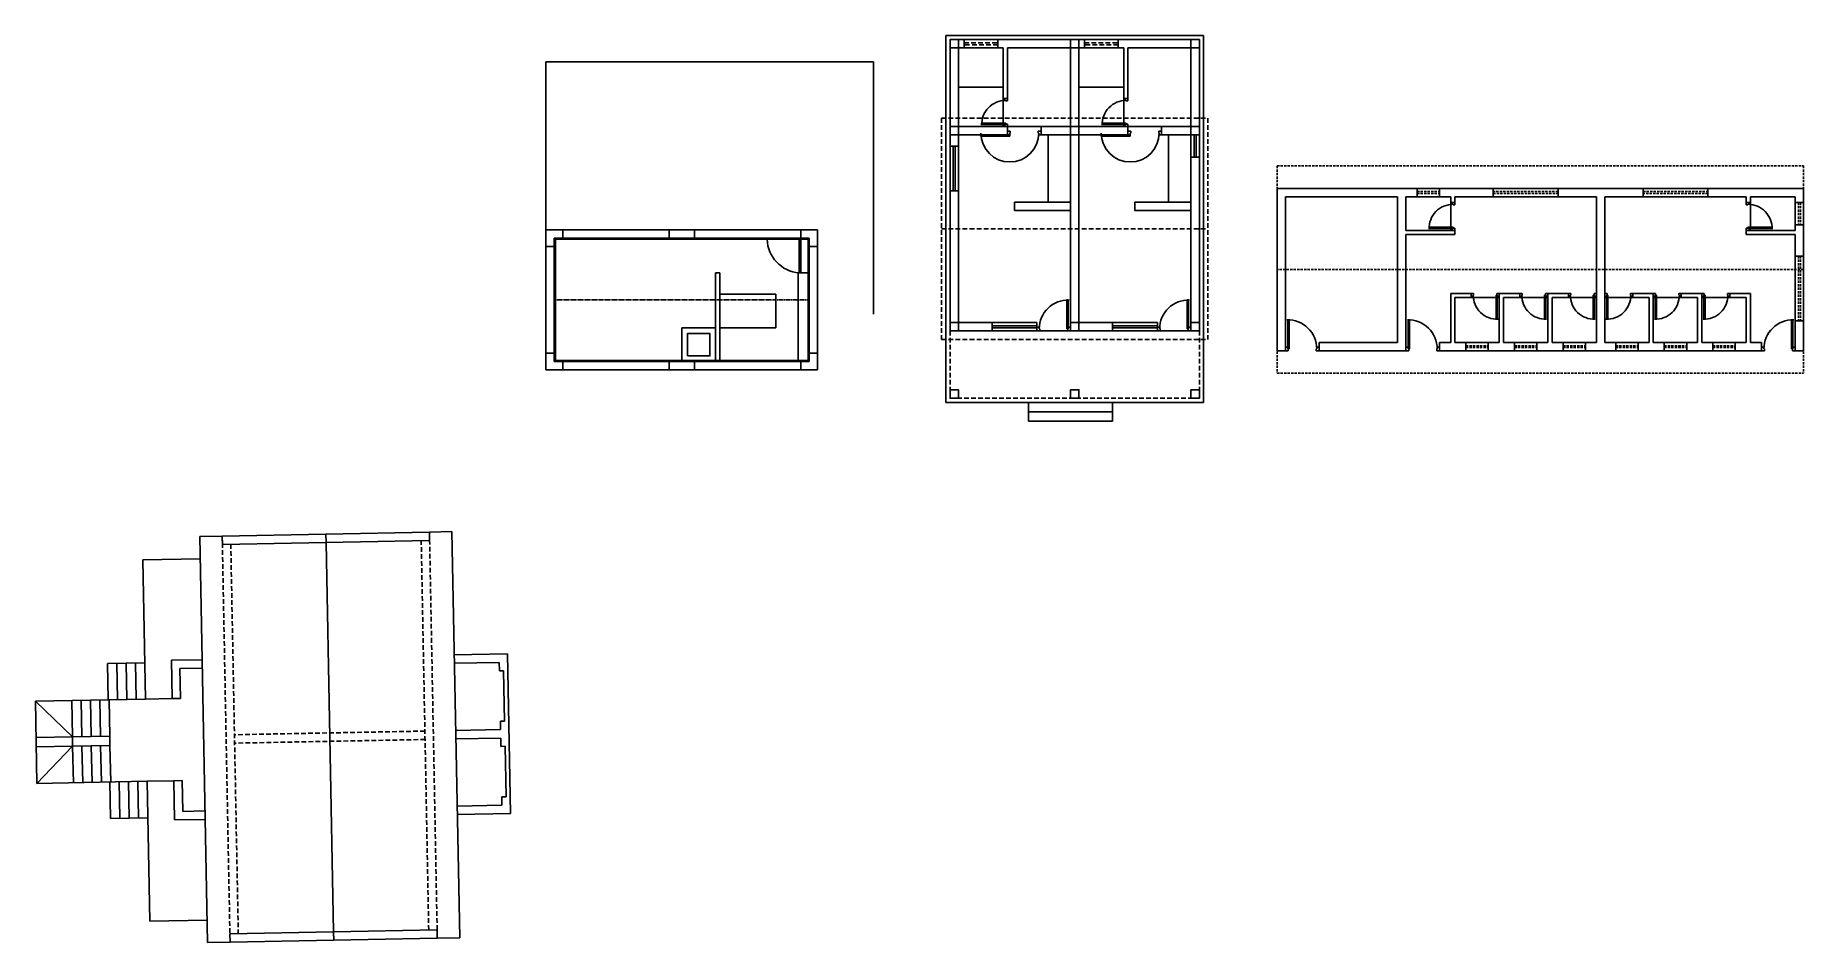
# Model space of a CAD drawing. Extents: x 2080 to 102394, y 2071 to 93424.
# Drawn here: x 88163 to 90057, y 66108 to 67080 of the extents above; entities that cross this region are included whole.
import ezdxf

# ---------------------------------------------------------------- set-up
doc = ezdxf.new("R2010")
doc.units = 0
doc.header["$LTSCALE"] = 20
doc.header["$MEASUREMENT"] = 0
doc.linetypes.add('HIDDEN', pattern=[0.375, 0.25, -0.125])
doc.linetypes.add('HIDDEN2', pattern=[0.1875, 0.125, -0.0625])
for name, color, linetype in [('DOOR', 1, 'Continuous'), ('Roof lilne', 31, 'Continuous'), ('Thatti', 21, 'Continuous'), ('wall', 13, 'Continuous'), ('WINDOW', 4, 'Continuous'), ('window sill', 5, 'Continuous'), ('winsill', 5, 'Continuous')]:
    doc.layers.add(name, color=color, linetype=linetype)

# ---------------------------------------------------------------- blocks, each defined once
blk = doc.blocks.new('A$C108F469F')
at = {"linetype": 'Continuous', "ltscale": 0.5}
for p, q in [((0, 150), (0, 0)), ((291, 150), (0, 150)), ((9, 141), (9, 9)), ((282, 141), (9, 141)), ((282, 9), (282, 141)), ((291, 0), (291, 150)), ((270, 9), (270, 104)), ((282, 104), (270, 104)), ((246.1, 81), (186.1, 81)), ((246.1, 45), (246.1, 81)), ((186.1, 45), (246.1, 45)), ((0, 0), (291, 0)), ((9, 9), (282, 9))]:
    blk.add_line(p, q, dxfattribs=at)
for p, q in [((145.6, 9.1), (145.6, 45)), ((145.6, 45), (181.6, 45))]:
    blk.add_line(p, q)
blk.add_lwpolyline([(151.6, 15.1), (151.6, 39), (175.6, 39), (175.6, 15.1)], close=True)
at = {"layer": 'Thatti', "color": 21, "ltscale": 0.2}
for p, q in [((10.1, 140), (10.1, 10)), ((281, 140), (10.1, 140)), ((271.2, 140), (271.2, 104)), ((271.2, 140), (273, 140)), ((273, 140), (273, 104)), ((281, 10), (281, 140)), ((10.1, 10), (281, 10))]:
    blk.add_line(p, q, dxfattribs=at)
at = {"layer": 'Thatti', "color": 21, "ltscale": 0.5}
blk.add_line((271.2, 104), (273, 104), dxfattribs=at)
at = {"layer": 'Thatti', "color": 21, "linetype": 'HIDDEN', "ltscale": 0.2}
blk.add_line((9, 75), (282, 75), dxfattribs=at)
at = {"layer": 'Thatti', "color": 21, "ltscale": 0.2}
blk.add_arc((274.2, 141.1), 37.3, 181.7405, 265.3935, dxfattribs=at)
at = {"layer": 'wall', "linetype": 'Continuous', "ltscale": 0.5}
for p, q in [((0, 150), (0, 330)), ((0, 330), (351, 330)), ((351, 330), (351, 59.7)), ((0, 132), (0, 150)), ((0, 150), (18, 150)), ((18, 141), (9, 141)), ((9, 132), (9, 141)), ((18, 150), (18, 141)), ((132, 141), (132, 150)), ((132, 150), (159, 150)), ((159, 141), (132, 141)), ((159, 150), (159, 141)), ((291, 150), (273, 150)), ((273, 150), (273, 141)), ((273, 141), (282, 141)), ((282, 132), (282, 141)), ((291, 132), (291, 150)), ((0, 132), (9, 132)), ((291, 132), (282, 132)), ((0, 18), (0, 0)), ((0, 18), (9, 18)), ((0, 0), (18, 0)), ((9, 18), (9, 9)), ((18, 9), (9, 9)), ((18, 0), (18, 9)), ((159, 9), (132, 9)), ((132, 9), (132, 0)), ((132, 0), (159, 0)), ((159, 0), (159, 9)), ((273, 0), (273, 9)), ((273, 9), (282, 9)), ((291, 0), (273, 0)), ((291, 18), (282, 18)), ((282, 18), (282, 9)), ((291, 18), (291, 0))]:
    blk.add_line(p, q, dxfattribs=at)
at = {"layer": 'wall', "color": 0, "linetype": 'Continuous', "ltscale": 0.5}
for p, q in [((181.6, 9), (181.6, 104)), ((181.6, 104), (186.1, 104)), ((186.1, 9), (186.1, 104))]:
    blk.add_line(p, q, dxfattribs=at)
blk = doc.blocks.new('DR1H902')
at = {"color": 0}
for p, q in [((-0.5, 0), (-0.5, 1)), ((-0.5, 1), (-0.45, 1)), ((-0.45, 0), (-0.45, 1)), ((-0.5, 0), (-0.45, 0))]:
    blk.add_line(p, q, dxfattribs=at)
blk.add_arc((-0.5, 0), 1, 0, 91.70698, dxfattribs=at)
blk = doc.blocks.new('A$C3B4262AC')
at = {"layer": 'DOOR'}
for p, q in [((0, 4), (0, 0)), ((2.5, 4), (0, 4)), ((0, 0), (3, 0)), ((2.5, 2.25), (2.5, 4)), ((3, 2.25), (2.5, 2.25)), ((3, 0), (3, 2.25))]:
    blk.add_line(p, q, dxfattribs=at)
blk = doc.blocks.new('A$C1F9E242A')
blk.add_blockref('A$C3B4262AC', (0, 0))
at = {"xscale": -1}
blk.add_blockref('A$C3B4262AC', (36, 0), dxfattribs=at)
at = {"layer": 'DOOR', "xscale": -31, "yscale": 31, "zscale": 68.88888888888889}
blk.add_blockref('DR1H902', (18, 2.2), dxfattribs=at)
blk = doc.blocks.new('*U166')
at = {"rotation": 90.00000000000286}
blk.add_blockref('A$C1F9E242A', (-18, -16), dxfattribs=at)
blk = doc.blocks.new('DR1H1802')
at = {"color": 0}
for p, q in [((-0.5, 0.1125), (-1.5, 0.1125)), ((-1.5, 0.0625), (-1.5, 0.1125)), ((-0.5, 0.0625), (-1.5, 0.0625)), ((-0.5, 0.0625), (-0.5, 0.1125)), ((-0.5, 0.09375), (-0.5, 0.09375))]:
    blk.add_line(p, q, dxfattribs=at)
blk.add_arc((-0.5, 0), 1, 0, 180, dxfattribs=at)
blk = doc.blocks.new('A$C32C355C4')
blk.add_blockref('A$C3B4262AC', (0, 0))
at = {"xscale": -1}
blk.add_blockref('A$C3B4262AC', (36, 0), dxfattribs=at)
at = {"layer": 'DOOR', "xscale": -31, "yscale": 31, "zscale": 68.88888888888889}
blk.add_blockref('DR1H1802', (18, 2.0625), dxfattribs=at)
blk = doc.blocks.new('*U167')
blk.add_blockref('A$C32C355C4', (-36, -2))
blk = doc.blocks.new('*U168')
at = {"rotation": 269.9999999999999}
blk.add_blockref('A$C1F9E242A', (-18, 20), dxfattribs=at)
blk = doc.blocks.new('A$C11065032')
for p, q in [((0, 393), (276, 393)), ((0, 0), (0, 393)), ((276, 0), (276, 393)), ((13.5, 337.5), (61.5, 337.5)), ((61.5, 325.5), (61.5, 295.5)), ((142.5, 337.5), (190.5, 337.5)), ((190.5, 325.5), (190.5, 295.5)), ((102, 295.5), (66, 295.5)), ((109.5, 286.5), (109.5, 214.5)), ((231, 295.5), (195, 295.5)), ((238.5, 286.5), (238.5, 214.5)), ((73.5, 214.5), (73.5, 205.5)), ((73.5, 214.5), (133.5, 214.5)), ((202.5, 214.5), (202.5, 205.5)), ((202.5, 214.5), (262.5, 214.5)), ((73.5, 205.5), (133.5, 205.5)), ((202.5, 205.5), (262.5, 205.5)), ((133.5, 76.5), (97.5, 76.5)), ((226.5, 76.5), (262.5, 76.5)), ((0, 0), (276, 0)), ((88.5, 0), (88.5, -20)), ((88.5, -10), (178.5, -10)), ((178.5, 0), (178.5, -20)), ((88.5, -20), (178.5, -20))]:
    blk.add_line(p, q)
at = {"color": 31}
for points in [[(13.5, 379.5), (4.5, 379.5), (4.5, 388.5), (13.5, 388.5)], [(142.5, 379.5), (133.5, 379.5), (133.5, 388.5), (142.5, 388.5)], [(262.5, 379.5), (271.5, 379.5), (271.5, 388.5), (262.5, 388.5)], [(13.5, 286.5), (4.5, 286.5), (4.5, 295.5), (13.5, 295.5)], [(142.5, 286.5), (133.5, 286.5), (133.5, 295.5), (142.5, 295.5)], [(271.5, 286.5), (262.5, 286.5), (262.5, 295.5), (271.5, 295.5)], [(13.5, 76.5), (4.5, 76.5), (4.5, 85.5), (13.5, 85.5)], [(142.5, 76.5), (133.5, 76.5), (133.5, 85.5), (142.5, 85.5)], [(271.5, 76.5), (262.5, 76.5), (262.5, 85.5), (271.5, 85.5)], [(13.5, 4.5), (4.5, 4.5), (4.5, 13.5), (13.5, 13.5)], [(142.5, 4.5), (133.5, 4.5), (133.5, 13.5), (142.5, 13.5)], [(262.5, 4.5), (271.5, 4.5), (271.5, 13.5), (262.5, 13.5)]]:
    blk.add_lwpolyline(points, close=True, dxfattribs=at)
at = {"layer": 'Roof lilne', "linetype": 'HIDDEN'}
for p, q in [((-4.5, 304.5), (-4.5, 67.5)), ((-4.5, 304.5), (138, 304.5)), ((138, 304.5), (280.5, 304.5)), ((280.5, 304.5), (280.5, 67.5)), ((-4.5, 186), (280.5, 186)), ((4.5, 76.5), (4.5, 4.5)), ((271.5, 76.5), (271.5, 4.5)), ((-4.5, 67.5), (138, 67.5)), ((138, 67.5), (280.5, 67.5)), ((4.5, 4.5), (271.5, 4.5))]:
    blk.add_line(p, q, dxfattribs=at)
at = {"layer": 'wall'}
for p, q in [((4.5, 388.5), (4.5, 274.5)), ((4.5, 388.5), (19.5, 388.5)), ((13.5, 379.5), (13.5, 295.5)), ((13.5, 379.5), (19.5, 379.5)), ((19.5, 379.5), (19.5, 388.5)), ((55.5, 388.5), (148.5, 388.5)), ((55.5, 379.5), (55.5, 388.5)), ((55.5, 379.5), (61.5, 379.5)), ((61.5, 379.5), (61.5, 325.5)), ((66, 379.5), (66, 325.5)), ((66, 379.5), (133.5, 379.5)), ((133.5, 379.5), (133.5, 295.5)), ((142.5, 379.5), (142.5, 295.5)), ((142.5, 379.5), (148.5, 379.5)), ((148.5, 379.5), (148.5, 388.5)), ((184.5, 388.5), (271.5, 388.5)), ((184.5, 379.5), (184.5, 388.5)), ((184.5, 379.5), (190.5, 379.5)), ((190.5, 379.5), (190.5, 325.5)), ((195, 379.5), (195, 325.5)), ((195, 379.5), (262.5, 379.5)), ((262.5, 379.5), (262.5, 295.5)), ((271.5, 388.5), (271.5, 286.5)), ((61.5, 325.5), (66, 325.5)), ((190.5, 325.5), (195, 325.5)), ((13.5, 295.5), (66, 295.5)), ((13.5, 286.5), (13.5, 274.5)), ((13.5, 286.5), (66, 286.5)), ((66, 295.5), (66, 286.5)), ((102, 295.5), (133.5, 295.5)), ((102, 286.5), (102, 295.5)), ((102, 286.5), (133.5, 286.5)), ((133.5, 76.5), (133.5, 286.5)), ((142.5, 295.5), (195, 295.5)), ((142.5, 286.5), (195, 286.5)), ((142.5, 85.5), (142.5, 286.5)), ((195, 295.5), (195, 286.5)), ((231, 295.5), (262.5, 295.5)), ((231, 286.5), (231, 295.5)), ((231, 286.5), (271.5, 286.5)), ((13.5, 274.5), (4.5, 274.5)), ((262.5, 262.5), (271.5, 262.5)), ((262.5, 76.5), (262.5, 262.5)), ((271.5, 262.5), (271.5, 76.5)), ((4.5, 226.5), (4.5, 76.5)), ((13.5, 226.5), (4.5, 226.5)), ((13.5, 85.5), (13.5, 226.5)), ((4.5, 76.5), (49.5, 76.5)), ((13.5, 85.5), (49.5, 85.5)), ((49.5, 85.5), (49.5, 76.5)), ((97.5, 85.5), (97.5, 76.5)), ((133.5, 76.5), (142.5, 76.5)), ((133.5, 76.5), (178.5, 76.5)), ((142.5, 85.5), (178.5, 85.5)), ((178.5, 85.5), (178.5, 76.5)), ((226.5, 85.5), (226.5, 76.5)), ((262.5, 76.5), (271.5, 76.5))]:
    blk.add_line(p, q, dxfattribs=at)
at = {"layer": 'WINDOW', "linetype": 'HIDDEN'}
for p, q in [((19.5, 385), (55.5, 385)), ((55.5, 383), (19.5, 383)), ((148.5, 385), (184.5, 385)), ((184.5, 383), (148.5, 383))]:
    blk.add_line(p, q, dxfattribs=at)
at = {"layer": 'WINDOW'}
for p, q in [((266, 262.5), (266, 286.5)), ((268, 286.5), (268, 262.5)), ((8, 274.5), (8, 226.5)), ((10, 274.5), (10, 226.5)), ((49.5, 82), (97.5, 82)), ((49.5, 80), (97.5, 80)), ((178.5, 82), (226.5, 82)), ((178.5, 80), (226.5, 80))]:
    blk.add_line(p, q, dxfattribs=at)
at = {"layer": 'window sill'}
for p, q in [((19.5, 388.5), (55.5, 388.5)), ((55.5, 379.5), (19.5, 379.5)), ((148.5, 388.5), (184.5, 388.5)), ((184.5, 379.5), (148.5, 379.5)), ((262.5, 262.5), (262.5, 286.5)), ((271.5, 286.5), (271.5, 262.5)), ((4.5, 274.5), (4.5, 226.5)), ((13.5, 274.5), (13.5, 226.5)), ((49.5, 85.5), (97.5, 85.5)), ((49.5, 76.5), (97.5, 76.5)), ((178.5, 85.5), (226.5, 85.5)), ((178.5, 76.5), (226.5, 76.5))]:
    blk.add_line(p, q, dxfattribs=at)
at = {"layer": 'DOOR', "xscale": -0.8333333333284827, "yscale": 0.8333333333339397, "zscale": 0.8333333333334111}
for p in [(51, 308.8), (180, 308.8)]:
    blk.add_blockref('*U168', p, dxfattribs=at)
at = {"layer": 'DOOR'}
for name, p, rotation in [('*U167', (66, 288.5), 180), ('*U167', (195, 288.5), 180), ('*U166', (113.5, 58.5), 270), ('*U166', (242.5, 58.5), 270)]:
    blk.add_blockref(name, p, dxfattribs=dict(at, rotation=rotation))
blk = doc.blocks.new('*U174')
at = {"xscale": -1, "rotation": 180}
blk.add_blockref('A$C1F9E242A', (-36, 2), dxfattribs=at)
blk = doc.blocks.new('A$C00B64592')
at = {"ltscale": 0.5}
for p, q in [((186, 183), (186, 153)), ((507, 183), (507, 153)), ((208, 81), (238, 81)), ((260, 81), (290, 81)), ((312, 81), (342, 81)), ((381, 81), (351, 81)), ((433, 81), (403, 81)), ((485, 81), (455, 81))]:
    blk.add_line(p, q, dxfattribs=at)
at = {"layer": 'Roof lilne', "linetype": 'HIDDEN2'}
for p, q in [((0, 222), (0, 0)), ((0, 222), (564, 222)), ((564, 222), (564, 0)), ((564, 111), (0, 111)), ((0, 0), (564, 0))]:
    blk.add_line(p, q, dxfattribs=at)
at = {"layer": 'wall', "ltscale": 0.5}
for p, q in [((0, 198), (0, 24)), ((0, 198), (150, 198)), ((150, 189), (150, 198)), ((174, 198), (231.5, 198)), ((174, 189), (174, 198)), ((231.5, 189), (231.5, 198)), ((301, 198), (392, 198)), ((301, 189), (301, 198)), ((392, 189), (392, 198)), ((461.5, 198), (564, 198)), ((461.5, 189), (461.5, 198)), ((564, 198), (564, 183)), ((9, 189), (9, 24)), ((9, 189), (129, 189)), ((129, 189), (129, 33)), ((138, 189), (138, 153)), ((138, 189), (150, 189)), ((174, 189), (186, 189)), ((186, 189), (186, 183)), ((190.5, 183), (186, 183)), ((190.5, 189), (190.5, 183)), ((190.5, 189), (231.5, 189)), ((301, 189), (342, 189)), ((342, 189), (342, 33)), ((351, 189), (351, 33)), ((351, 189), (392, 189)), ((461.5, 189), (502.5, 189)), ((502.5, 189), (502.5, 183)), ((502.5, 183), (507, 183)), ((507, 189), (555, 189)), ((507, 189), (507, 183)), ((555, 189), (555, 183)), ((555, 183), (564, 183)), ((138, 153), (190.5, 153)), ((190.5, 153), (190.5, 148.5)), ((502.5, 153), (502.5, 148.5)), ((555, 153), (502.5, 153)), ((555, 159), (555, 153)), ((555, 159), (564, 159)), ((564, 159), (564, 125.5)), ((138, 148.5), (138, 24)), ((138, 148.5), (190.5, 148.5)), ((555, 148.5), (502.5, 148.5)), ((555, 148.5), (555, 125.5)), ((555, 125.5), (564, 125.5)), ((186, 85.5), (186, 33)), ((186, 85.5), (208, 85.5)), ((190.5, 81), (190.5, 33)), ((190.5, 81), (208, 81)), ((208, 85.5), (208, 81)), ((238, 85.5), (238, 33)), ((238, 85.5), (260, 85.5)), ((242.5, 81), (242.5, 33)), ((242.5, 81), (260, 81)), ((260, 85.5), (260, 81)), ((290, 85.5), (290, 33)), ((290, 85.5), (312, 85.5)), ((294.5, 81), (294.5, 33)), ((294.5, 81), (312, 81)), ((312, 85.5), (312, 81)), ((403, 85.5), (381, 85.5)), ((381, 85.5), (381, 81)), ((398.5, 81), (381, 81)), ((398.5, 81), (398.5, 33)), ((403, 85.5), (403, 33)), ((455, 85.5), (433, 85.5)), ((433, 85.5), (433, 81)), ((450.5, 81), (433, 81)), ((450.5, 81), (450.5, 33)), ((455, 85.5), (455, 33)), ((507, 85.5), (485, 85.5)), ((485, 85.5), (485, 81)), ((502.5, 81), (485, 81)), ((502.5, 81), (502.5, 33)), ((507, 85.5), (507, 33)), ((555, 56), (555, 24)), ((555, 56), (564, 56)), ((564, 56), (564, 24)), ((0, 24), (9, 24)), ((45, 33), (45, 24)), ((45, 33), (129, 33)), ((45, 24), (138, 24)), ((174, 33), (174, 24)), ((174, 33), (186, 33)), ((174, 24), (202.3, 24)), ((190.5, 33), (202.3, 33)), ((202.3, 33), (202.3, 24)), ((226.3, 33), (238, 33)), ((226.3, 33), (226.3, 24)), ((226.3, 24), (254.3, 24)), ((242.5, 33), (254.3, 33)), ((254.3, 33), (254.3, 24)), ((278.3, 33), (290, 33)), ((278.3, 33), (278.3, 24)), ((278.3, 24), (306.3, 24)), ((294.5, 33), (306.3, 33)), ((306.3, 33), (306.3, 24)), ((330.3, 33), (342, 33)), ((330.3, 33), (330.3, 24)), ((330.3, 24), (362.8, 24)), ((351, 33), (362.8, 33)), ((362.8, 33), (362.8, 24)), ((386.8, 33), (398.5, 33)), ((386.8, 33), (386.8, 24)), ((386.8, 24), (414.8, 24)), ((403, 33), (414.8, 33)), ((414.8, 33), (414.8, 24)), ((438.8, 33), (450.5, 33)), ((438.8, 33), (438.8, 24)), ((438.8, 24), (466.8, 24)), ((455, 33), (466.8, 33)), ((466.8, 33), (466.8, 24)), ((490.8, 33), (502.5, 33)), ((490.8, 33), (490.8, 24)), ((490.8, 24), (519, 24)), ((507, 33), (519, 33)), ((519, 33), (519, 24)), ((555, 24), (564, 24))]:
    blk.add_line(p, q, dxfattribs=at)
at = {"layer": 'WINDOW', "linetype": 'HIDDEN', "ltscale": 0.5}
for p, q in [((150, 194.5), (174, 194.5)), ((150, 192.5), (174, 192.5)), ((301, 194.5), (231.5, 194.5)), ((231.5, 192.5), (301, 192.5)), ((392, 194.5), (461.5, 194.5)), ((461.5, 192.5), (392, 192.5)), ((558.5, 183), (558.5, 159)), ((560.5, 183), (560.5, 159)), ((558.5, 125.5), (558.5, 56)), ((560.5, 125.5), (560.5, 56)), ((202.3, 29.5), (226.3, 29.5)), ((202.3, 27.5), (226.3, 27.5)), ((254.3, 29.5), (278.3, 29.5)), ((254.3, 27.5), (278.3, 27.5)), ((306.3, 29.5), (330.3, 29.5)), ((306.3, 27.5), (330.3, 27.5)), ((362.8, 29.5), (386.8, 29.5)), ((362.8, 27.5), (386.8, 27.5)), ((414.8, 29.5), (438.8, 29.5)), ((414.8, 27.5), (438.8, 27.5)), ((466.8, 29.5), (490.8, 29.5)), ((466.8, 27.5), (490.8, 27.5))]:
    blk.add_line(p, q, dxfattribs=at)
at = {"layer": 'winsill', "ltscale": 0.5}
for p, q in [((150, 198), (174, 198)), ((301, 198), (231.5, 198)), ((392, 198), (461.5, 198)), ((150, 189), (174, 189)), ((231.5, 189), (301, 189)), ((461.5, 189), (392, 189)), ((555, 183), (555, 159)), ((564, 183), (564, 159)), ((555, 125.5), (555, 56)), ((564, 125.5), (564, 56)), ((202.3, 33), (226.3, 33)), ((202.3, 24), (226.3, 24)), ((254.3, 33), (278.3, 33)), ((254.3, 24), (278.3, 24)), ((306.3, 33), (330.3, 33)), ((306.3, 24), (330.3, 24)), ((362.8, 33), (386.8, 33)), ((362.8, 24), (386.8, 24)), ((414.8, 33), (438.8, 33)), ((414.8, 24), (438.8, 24)), ((466.8, 33), (490.8, 33)), ((466.8, 24), (490.8, 24))]:
    blk.add_line(p, q, dxfattribs=at)
at = {"layer": 'DOOR', "yscale": 0.8333333333334849}
for p, xscale, zscale, rotation in [((188.8, 153), 0.8333333333334849, 0.8333333333334849, 270), ((504.2, 153), -0.8333333333334849, 0.8333333333333334, 90)]:
    blk.add_blockref('*U174', p, dxfattribs=dict(at, xscale=xscale, zscale=zscale, rotation=rotation))
for p, xscale, zscale in [((238, 83.8), 0.8333333333334849, 0.8333333333334849), ((290, 83.8), 0.8333333333334849, 0.8333333333334849), ((342, 83.8), 0.8333333333334849, 0.8333333333334849), ((351, 83.8), -0.8333333333334849, 0.8333333333333334), ((403, 83.8), -0.8333333333334849, 0.8333333333333334), ((455, 83.8), -0.8333333333334849, 0.8333333333333334)]:
    blk.add_blockref('*U174', p, dxfattribs=dict(at, xscale=xscale, zscale=zscale))
at = {"layer": 'DOOR', "rotation": 180}
for p in [(9, 26), (138, 26)]:
    blk.add_blockref('*U174', p, dxfattribs=at)
at = {"layer": 'DOOR', "xscale": -1, "rotation": 180}
blk.add_blockref('*U174', (555, 26), dxfattribs=at)

msp = doc.modelspace()

# ---------------------------------------------------------------- linework, layer by layer
for p, q in [((88668.72, 66417.698), (88611.731, 66416.597)), ((88668.72, 66417.698), (88672.022, 66246.73)), ((88280.331, 66408.2), (88240.339, 66407.428)), ((88308.787, 66410.753), (88341.781, 66411.39)), ((88309.579, 66369.758), (88308.787, 66410.753)), ((88317.959, 66401.929), (88341.955, 66402.392)), ((88318.577, 66369.932), (88317.959, 66401.929)), ((88659.896, 66408.526), (88611.905, 66407.599)), ((88659.896, 66408.526), (88660.069, 66399.528)), ((88664.569, 66399.614), (88660.069, 66399.528)), ((88664.569, 66399.614), (88665.611, 66345.625)), ((88281.084, 66369.207), (88163.106, 66366.929)), ((88163.106, 66366.929), (88164.805, 66278.945)), ((88202.852, 66328.689), (88163.106, 66366.929)), ((88202.099, 66367.682), (88202.852, 66328.689)), ((88212.097, 66367.875), (88212.85, 66328.882)), ((88222.095, 66368.068), (88222.848, 66329.076)), ((88232.093, 66368.261), (88232.846, 66329.269)), ((88242.092, 66368.454), (88242.845, 66329.462)), ((88309.579, 66369.758), (88281.084, 66369.207)), ((88309.579, 66369.758), (88318.577, 66369.932)), ((88661.112, 66345.538), (88665.611, 66345.625)), ((88661.112, 66345.538), (88661.286, 66336.539)), ((88202.852, 66328.689), (88163.859, 66327.936)), ((88613.295, 66335.613), (88661.286, 66336.539)), ((88613.469, 66326.614), (88661.46, 66327.541)), ((88661.46, 66327.541), (88661.633, 66318.543)), ((88203.045, 66318.691), (88164.052, 66317.938)), ((88203.045, 66318.691), (88164.805, 66278.945)), ((88203.045, 66318.691), (88203.798, 66279.699)), ((88213.043, 66318.884), (88213.796, 66279.892)), ((88223.041, 66319.077), (88223.794, 66280.085)), ((88233.039, 66319.27), (88233.792, 66280.278)), ((88243.038, 66319.464), (88243.791, 66280.471)), ((88661.633, 66318.543), (88666.133, 66318.63)), ((88666.133, 66318.63), (88667.175, 66264.64)), ((88282.783, 66281.224), (88164.805, 66278.945)), ((88311.278, 66281.774), (88282.783, 66281.224)), ((88311.278, 66281.774), (88320.276, 66281.948)), ((88312.089, 66239.785), (88311.278, 66281.774)), ((88320.913, 66248.957), (88320.276, 66281.948)), ((88320.913, 66248.957), (88344.909, 66249.42)), ((88662.85, 66255.554), (88614.859, 66254.628)), ((88667.175, 66264.64), (88662.676, 66264.553)), ((88662.676, 66264.553), (88662.85, 66255.554)), ((88283.536, 66242.231), (88243.544, 66241.459)), ((88312.089, 66239.785), (88345.083, 66240.422)), ((88672.022, 66246.73), (88615.033, 66245.629))]:
    msp.add_line(p, q)
at = {"lineweight": -2}
for p, q in [((88240.339, 66407.428), (88241.092, 66368.435)), ((88250.337, 66407.621), (88251.09, 66368.628)), ((88260.335, 66407.814), (88261.088, 66368.821)), ((88271.086, 66369.014), (88270.333, 66408.007)), ((88243.544, 66241.459), (88242.791, 66280.452)), ((88253.542, 66241.652), (88252.789, 66280.645)), ((88263.54, 66241.845), (88262.787, 66280.838)), ((88273.538, 66242.038), (88272.785, 66281.031))]:
    msp.add_line(p, q, dxfattribs=at)
at = {"layer": 'Roof lilne'}
for p, q in [((88363.228, 66543.823), (88339.233, 66543.36)), ((88347.632, 66108.441), (88339.233, 66543.36)), ((88474.381, 66536.968), (88482.433, 66120.046)), ((88585.187, 66548.109), (88609.182, 66548.573)), ((88617.581, 66113.654), (88609.182, 66548.573)), ((88278.207, 66518.18), (88339.696, 66519.367)), ((88281.084, 66369.207), (88278.207, 66518.18)), ((88282.783, 66281.224), (88285.68, 66131.249)), ((88285.68, 66131.249), (88347.168, 66132.436)), ((88371.627, 66108.904), (88347.632, 66108.441)), ((88593.586, 66113.191), (88617.581, 66113.654))]:
    msp.add_line(p, q, dxfattribs=at)
at = {"layer": 'wall', "color": 2}
for p, q in [((88363.228, 66543.823), (88585.187, 66548.109)), ((88363.402, 66534.825), (88363.228, 66543.823)), ((88585.36, 66539.111), (88363.402, 66534.825)), ((88474.207, 66545.966), (88474.381, 66536.968)), ((88585.187, 66548.109), (88585.36, 66539.111)), ((88593.412, 66122.189), (88371.453, 66117.902)), ((88371.627, 66108.904), (88371.453, 66117.902)), ((88482.433, 66120.046), (88482.606, 66111.047)), ((88593.412, 66122.189), (88593.586, 66113.191)), ((88593.586, 66113.191), (88371.627, 66108.904))]:
    msp.add_line(p, q, dxfattribs=at)
at = {"layer": 'wall', "color": 7, "linetype": 'HIDDEN'}
for p, q in [((88363.228, 66543.823), (88371.453, 66117.902)), ((88372.4, 66534.999), (88380.452, 66118.076)), ((88584.414, 66122.015), (88576.362, 66538.937)), ((88593.412, 66122.189), (88585.36, 66539.111)), ((88580.301, 66334.975), (88376.339, 66331.037)), ((88580.475, 66325.977), (88376.513, 66322.038))]:
    msp.add_line(p, q, dxfattribs=at)
at = {"layer": 'wall'}
for p, q in [((88242.845, 66329.462), (88202.852, 66328.689)), ((88203.045, 66318.691), (88202.852, 66328.689)), ((88242.845, 66329.462), (88243.038, 66319.464)), ((88243.038, 66319.464), (88203.045, 66318.691))]:
    msp.add_line(p, q, dxfattribs=at)

# ---------------------------------------------------------------- block references
at = {"ltscale": 0.5}
for name, p in [('A$C11065032', (89138.258, 66686.909)), ('A$C108F469F', (88709.911, 66721.666)), ('A$C00B64592', (89492.953, 66718.093))]:
    msp.add_blockref(name, p, dxfattribs=at)

doc.saveas('drawing.dxf')
